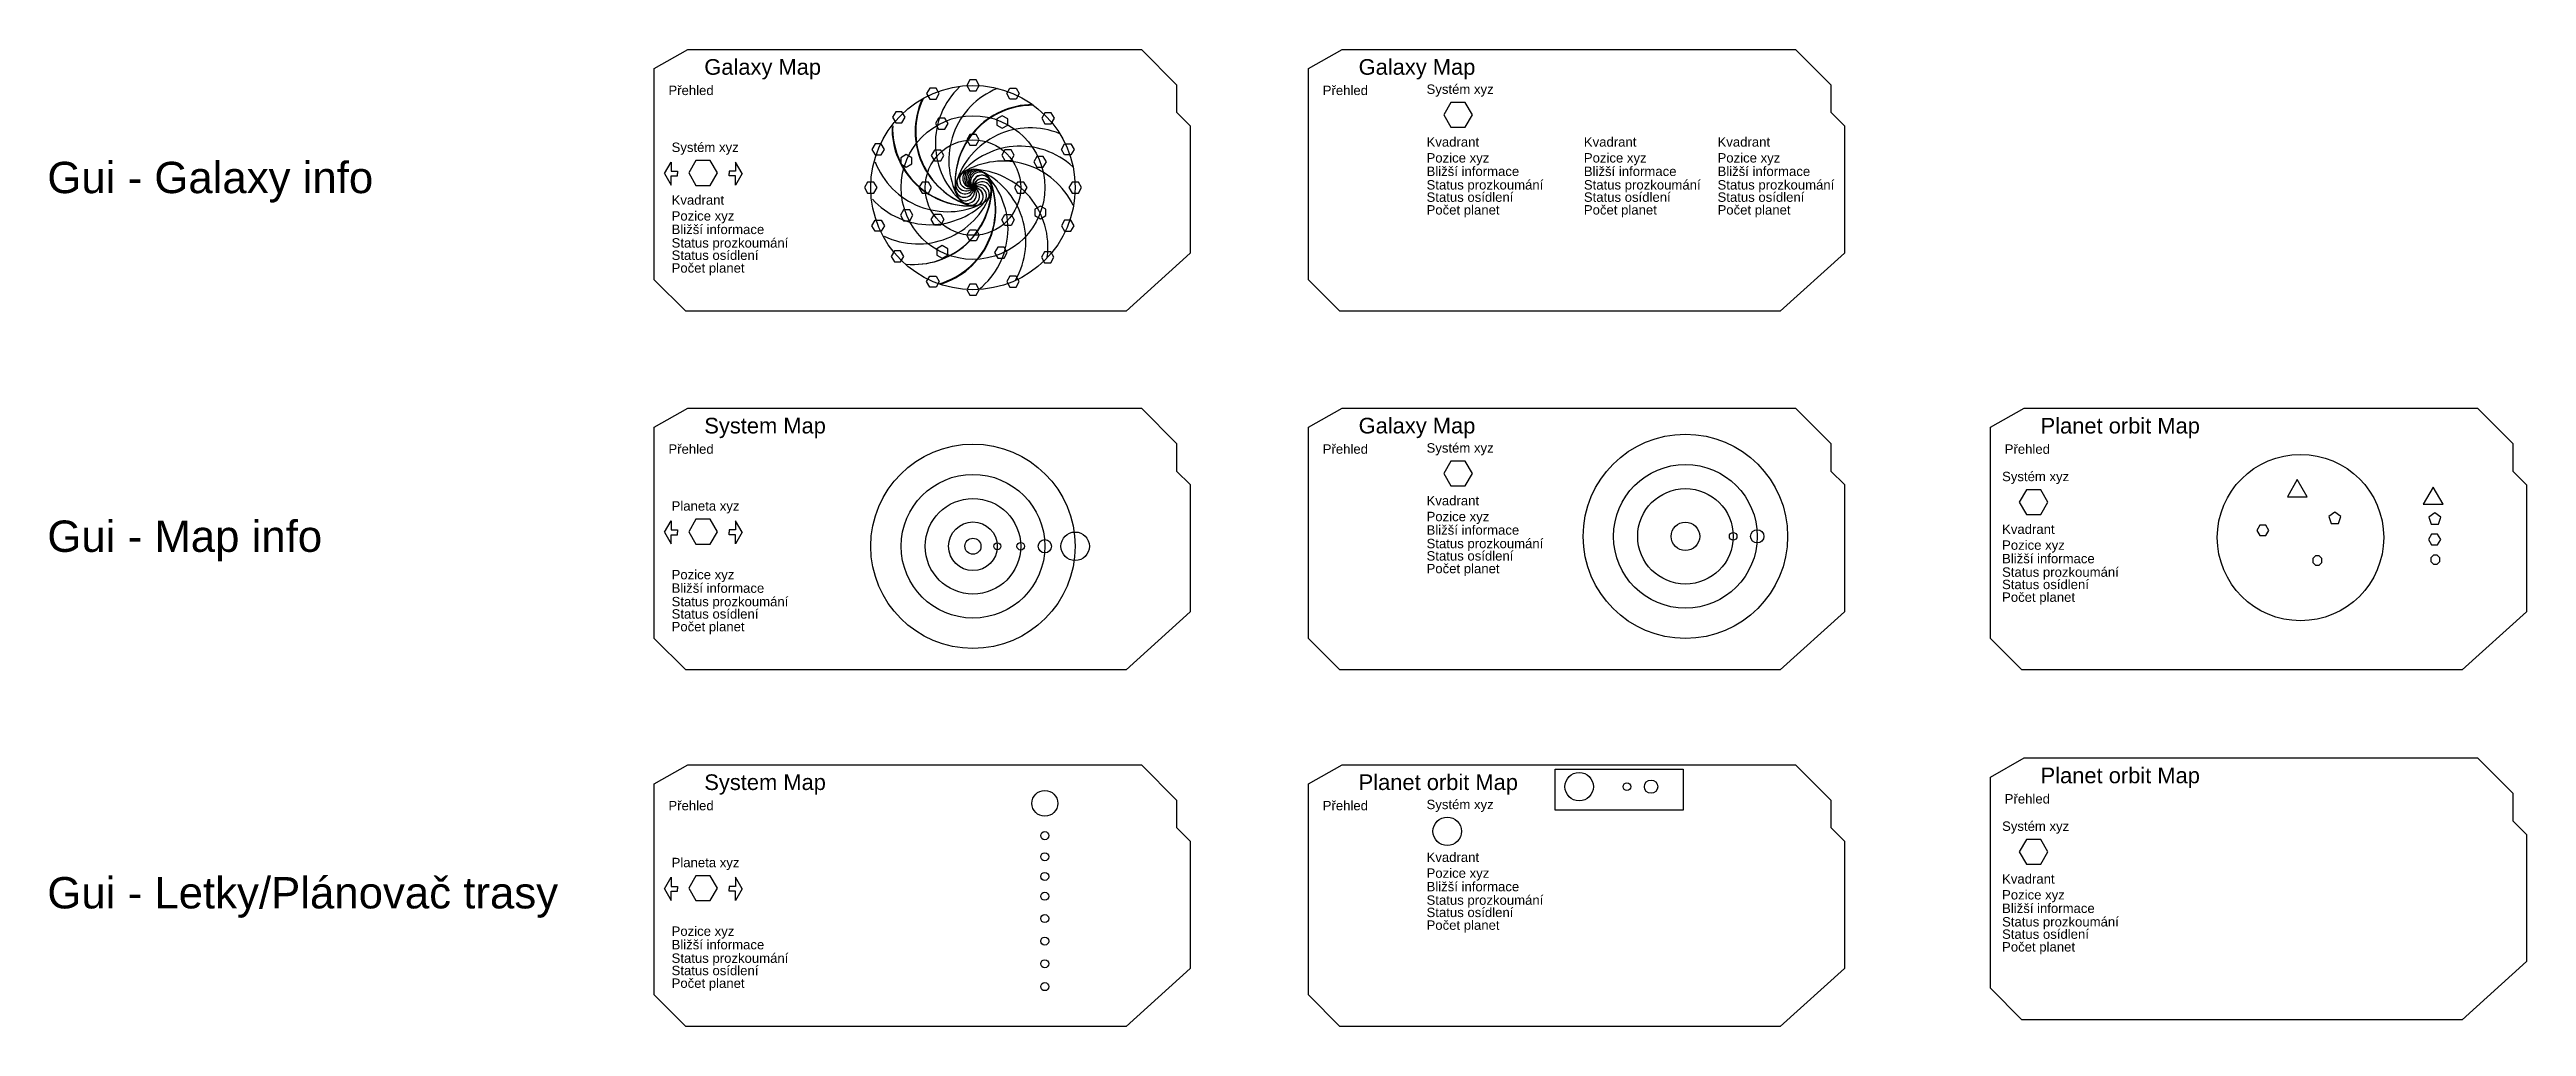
# Model space of a CAD drawing. Header units: millimetres. Extents: x 33057 to 249580, y -15894 to 47997.
# Drawn here: x 47941 to 55848, y -15894 to -12774 of the extents above; entities that cross this region are included whole.
import ezdxf

# ---------------------------------------------------------------- set-up
doc = ezdxf.new("R2010")
doc.units = ezdxf.units.MM
doc.layers.add('Obrys', color=253, linetype='Continuous', lineweight=30)
doc.layers.add('základní', color=4, linetype='Continuous')
doc.styles.get("Standard").update_dxf_attribs({"font": 'arial.ttf'})

msp = doc.modelspace()

# ---------------------------------------------------------------- texts
at = {"layer": 'Obrys', "attachment_point": 1}
for s, width, heights, insert, char_height in [('Galaxy Map', 389.251, [77.6], (50031.4, -12804.9), 50), ('Galaxy Map', 389.251, [77.6], (52120, -12804.9), 50), ('Systém xyz', 294.185, [64.3], (52336.8, -12885.9), 30), ('Přehled', 198.661, [50.7], (49916.9, -12889.7), 30), ('Přehled', 198.661, [50.7], (52005.4, -12889.7), 30), ('Systém xyz', 294.185, [64.3], (49927, -13071.4), 30), ('Kvadrant', 294.185, [64.3], (52336.8, -13054.4), 30), ('Pozice xyz', 294.185, [64.3], (52336.8, -13105.1), 30), ('Kvadrant', 294.185, [64.3], (52838.9, -13054.4), 30), ('Pozice xyz', 294.185, [64.3], (52838.9, -13105.1), 30), ('Kvadrant', 294.185, [64.3], (53265.6, -13054.4), 30), ('Pozice xyz', 294.185, [64.3], (53265.6, -13105.1), 30), ('Gui - Galaxy info', 1557.371, [347.9], (47934.4, -13132.9), 100), ('Status prozkoumání', 424.368, [83.7], (52336.8, -13191.3), 30), ('Bližší informace', 294.185, [64.3], (52336.8, -13148.2), 30), ('Status prozkoumání', 424.368, [83.7], (52838.9, -13191.3), 30), ('Bližší informace', 294.185, [64.3], (52838.9, -13148.2), 30), ('Status prozkoumání', 424.368, [83.7], (53265.6, -13191.3), 30), ('Bližší informace', 294.185, [64.3], (53265.6, -13148.2), 30), ('Kvadrant', 294.185, [64.3], (49927, -13239.8), 30), ('Status osídlení', 424.368, [83.7], (52336.8, -13230.6), 30), ('Počet planet', 424.368, [83.7], (52336.8, -13271.2), 30), ('Status osídlení', 424.368, [83.7], (52838.9, -13230.6), 30), ('Počet planet', 424.368, [83.7], (52838.9, -13271.2), 30), ('Status osídlení', 424.368, [83.7], (53265.6, -13230.6), 30), ('Počet planet', 424.368, [83.7], (53265.6, -13271.2), 30), ('Pozice xyz', 294.185, [64.3], (49927, -13290.5), 30), ('Bližší informace', 294.185, [64.3], (49927, -13333.6), 30), ('Status prozkoumání', 424.368, [83.7], (49927, -13376.7), 30), ('Status osídlení', 424.368, [83.7], (49927, -13416.1), 30), ('Počet planet', 424.368, [83.7], (49927, -13456.7), 30), ('System Map', 389.251, [77.6], (50031.4, -13950.2), 50), ('Galaxy Map', 389.251, [77.6], (52120, -13950.2), 50), ('Planet orbit Map', 667.432, [94.7], (54296.8, -13950.4), 50), ('Přehled', 198.661, [50.7], (49916.9, -14035), 30), ('Přehled', 198.661, [50.7], (52005.4, -14035), 30), ('Systém xyz', 294.185, [64.3], (52336.8, -14031.3), 30), ('Přehled', 198.661, [50.7], (54182.2, -14035.2), 30), ('Systém xyz', 294.185, [64.3], (54173.8, -14122.5), 30), ('Planeta xyz', 294.185, [64.3], (49927, -14216.7), 30), ('Kvadrant', 294.185, [64.3], (52336.8, -14199.7), 30), ('Gui - Map info', 1557.371, [347.9], (47934.4, -14278.3), 100), ('Pozice xyz', 294.185, [64.3], (52336.8, -14250.4), 30), ('Bližší informace', 294.185, [64.3], (52336.8, -14293.5), 30), ('Kvadrant', 294.185, [64.3], (54173.8, -14290.9), 30), ('Status prozkoumání', 424.368, [83.7], (52336.8, -14336.6), 30), ('Status osídlení', 424.368, [83.7], (52336.8, -14376), 30), ('Pozice xyz', 294.185, [64.3], (54173.8, -14341.6), 30), ('Bližší informace', 294.185, [64.3], (54173.8, -14384.7), 30), ('Pozice xyz', 294.185, [64.3], (49927, -14435.9), 30), ('Počet planet', 424.368, [83.7], (52336.8, -14416.5), 30), ('Status prozkoumání', 424.368, [83.7], (54173.8, -14427.8), 30), ('Status osídlení', 424.368, [83.7], (54173.8, -14467.2), 30), ('Status prozkoumání', 424.368, [83.7], (49927, -14522.1), 30), ('Bližší informace', 294.185, [64.3], (49927, -14479), 30), ('Počet planet', 424.368, [83.7], (54173.8, -14507.8), 30), ('Status osídlení', 424.368, [83.7], (49927, -14561.4), 30), ('Počet planet', 424.368, [83.7], (49927, -14602), 30), ('System Map', 389.251, [77.6], (50031.4, -15088.7), 50), ('Planet orbit Map', 667.432, [94.7], (52120, -15088.7), 50), ('Planet orbit Map', 667.432, [94.7], (54296.8, -15067), 50), ('Přehled', 198.661, [50.7], (49916.9, -15173.4), 30), ('Přehled', 198.661, [50.7], (52005.4, -15173.4), 30), ('Systém xyz', 294.185, [64.3], (52336.8, -15169.7), 30), ('Přehled', 198.661, [50.7], (54182.2, -15151.8), 30), ('Systém xyz', 294.185, [64.3], (54173.8, -15239.1), 30), ('Kvadrant', 294.185, [64.3], (52336.8, -15338.2), 30), ('Gui - Letky/Plánovač trasy', 1998.263, [304.9], (47934.4, -15416.7), 100), ('Planeta xyz', 294.185, [64.3], (49927, -15355.2), 30), ('Pozice xyz', 294.185, [64.3], (52336.8, -15388.9), 30), ('Kvadrant', 294.185, [64.3], (54173.8, -15407.5), 30), ('Status prozkoumání', 424.368, [83.7], (52336.8, -15475.1), 30), ('Bližší informace', 294.185, [64.3], (52336.8, -15432), 30), ('Pozice xyz', 294.185, [64.3], (54173.8, -15458.2), 30), ('Pozice xyz', 294.185, [64.3], (49927, -15574.3), 30), ('Status osídlení', 424.368, [83.7], (52336.8, -15514.4), 30), ('Počet planet', 424.368, [83.7], (52336.8, -15555), 30), ('Status prozkoumání', 424.368, [83.7], (54173.8, -15544.4), 30), ('Bližší informace', 294.185, [64.3], (54173.8, -15501.3), 30), ('Bližší informace', 294.185, [64.3], (49927, -15617.4), 30), ('Status osídlení', 424.368, [83.7], (54173.8, -15583.8), 30), ('Počet planet', 424.368, [83.7], (54173.8, -15624.4), 30), ('Status prozkoumání', 424.368, [83.7], (49927, -15660.5), 30), ('Status osídlení', 424.368, [83.7], (49927, -15699.9), 30), ('Počet planet', 424.368, [83.7], (49927, -15740.4), 30)]:
    msp.add_mtext_dynamic_manual_height_columns(s, width=width, gutter_width=12.5, heights=heights, dxfattribs=dict(at, insert=insert, char_height=char_height))

# ---------------------------------------------------------------- linework, layer by layer
at = {"layer": 'základní', "lineweight": 30}
for p, q in [((49904.5, -13170.5), (49925.9, -13133.5)), ((49904.5, -13170.5), (49925.9, -13207.5)), ((49925.9, -13133.5), (49925.9, -13162.9)), ((49925.9, -13162.9), (49945.6, -13162.9)), ((49925.9, -13207.5), (49925.9, -13178.1)), ((49925.9, -13178.1), (49945.6, -13178.1)), ((49945.6, -13162.9), (49945.6, -13170.5)), ((49945.6, -13178.1), (49945.6, -13170.5)), ((50130.8, -13162.9), (50111.1, -13162.9)), ((50111.1, -13162.9), (50111.1, -13170.5)), ((50111.1, -13178.1), (50111.1, -13170.5)), ((50130.8, -13178.1), (50111.1, -13178.1)), ((50152.2, -13170.5), (50130.8, -13133.5)), ((50130.8, -13133.5), (50130.8, -13162.9)), ((50152.2, -13170.5), (50130.8, -13207.5)), ((50130.8, -13207.5), (50130.8, -13178.1)), ((49904.5, -14315.8), (49925.9, -14278.8)), ((49925.9, -14278.8), (49925.9, -14308.2)), ((49925.9, -14308.2), (49945.6, -14308.2)), ((49945.6, -14308.2), (49945.6, -14315.8)), ((50130.8, -14308.2), (50111.1, -14308.2)), ((50111.1, -14308.2), (50111.1, -14315.8)), ((50152.2, -14315.8), (50130.8, -14278.8)), ((50130.8, -14278.8), (50130.8, -14308.2)), ((49904.5, -14315.8), (49925.9, -14352.9)), ((49925.9, -14352.9), (49925.9, -14323.5)), ((49925.9, -14323.5), (49945.6, -14323.5)), ((49945.6, -14323.5), (49945.6, -14315.8)), ((50111.1, -14323.5), (50111.1, -14315.8)), ((50130.8, -14323.5), (50111.1, -14323.5)), ((50152.2, -14315.8), (50130.8, -14352.9)), ((50130.8, -14352.9), (50130.8, -14323.5)), ((49904.5, -15454.3), (49925.9, -15417.3)), ((49904.5, -15454.3), (49925.9, -15491.3)), ((49925.9, -15417.3), (49925.9, -15446.7)), ((49925.9, -15446.7), (49945.6, -15446.7)), ((49925.9, -15491.3), (49925.9, -15461.9)), ((49925.9, -15461.9), (49945.6, -15461.9)), ((49945.6, -15446.7), (49945.6, -15454.3)), ((49945.6, -15461.9), (49945.6, -15454.3)), ((50130.8, -15446.7), (50111.1, -15446.7)), ((50111.1, -15446.7), (50111.1, -15454.3)), ((50111.1, -15461.9), (50111.1, -15454.3)), ((50130.8, -15461.9), (50111.1, -15461.9)), ((50152.2, -15454.3), (50130.8, -15417.3)), ((50130.8, -15417.3), (50130.8, -15446.7)), ((50152.2, -15454.3), (50130.8, -15491.3)), ((50130.8, -15491.3), (50130.8, -15461.9))]:
    msp.add_line(p, q, dxfattribs=at)
at = {"layer": 'základní', "color": 52, "lineweight": 30, "true_color": 0xc8c92d}
for points in [[(49871.5, -12835.1), (49978.7, -12774.3), (51426.4, -12774.3), (51539, -12886.8), (51539, -12974.8), (51582.3, -13018.1), (51582.3, -13424.5), (51377.5, -13609.9), (49972, -13609.9), (49871.5, -13509.2)], [(51960, -12835.1), (52067.2, -12774.3), (53514.9, -12774.3), (53627.5, -12886.8), (53627.5, -12974.8), (53670.8, -13018.1), (53670.8, -13424.5), (53466, -13609.9), (52060.5, -13609.9), (51960, -13509.2)], [(49871.5, -13980.4), (49978.7, -13919.6), (51426.4, -13919.6), (51539, -14032.2), (51539, -14120.2), (51582.3, -14163.5), (51582.3, -14569.8), (51377.5, -14755.2), (49972, -14755.2), (49871.5, -14654.6)], [(51960, -13980.4), (52067.2, -13919.6), (53514.9, -13919.6), (53627.5, -14032.2), (53627.5, -14120.2), (53670.8, -14163.5), (53670.8, -14569.8), (53466, -14755.2), (52060.5, -14755.2), (51960, -14654.6)], [(54136.9, -13980.6), (54244, -13919.8), (55691.8, -13919.8), (55804.3, -14032.4), (55804.3, -14120.4), (55847.6, -14163.7), (55847.6, -14570), (55642.9, -14755.4), (54237.3, -14755.4), (54136.9, -14654.8)], [(49871.5, -15118.9), (49978.7, -15058.1), (51426.4, -15058.1), (51539, -15170.6), (51539, -15258.6), (51582.3, -15301.9), (51582.3, -15708.3), (51377.5, -15893.7), (49972, -15893.7), (49871.5, -15793)], [(51960, -15118.9), (52067.2, -15058.1), (53514.9, -15058.1), (53627.5, -15170.6), (53627.5, -15258.6), (53670.8, -15301.9), (53670.8, -15708.3), (53466, -15893.7), (52060.5, -15893.7), (51960, -15793)], [(54136.9, -15097.2), (54244, -15036.4), (55691.8, -15036.4), (55804.3, -15149), (55804.3, -15237), (55847.6, -15280.3), (55847.6, -15686.6), (55642.9, -15872), (54237.3, -15872), (54136.9, -15771.4)]]:
    msp.add_lwpolyline(points, close=True, dxfattribs=at)
at = {"layer": 'základní', "lineweight": 30}
for points in [[(50899.1, -12906.2), (50909.1, -12888.8), (50899.1, -12871.4), (50878.9, -12871.4), (50868.9, -12888.8), (50878.9, -12906.2)], [(50771.3, -12932.3), (50781.4, -12914.9), (50771.3, -12897.4), (50751.2, -12897.4), (50741.1, -12914.9), (50751.2, -12932.3)], [(51006.7, -12932.3), (50996.6, -12914.9), (51006.7, -12897.4), (51026.8, -12897.4), (51036.9, -12914.9), (51026.8, -12932.3)], [(52460.2, -13022.5), (52483, -12983), (52460.2, -12943.5), (52414.5, -12943.5), (52391.7, -12983), (52414.5, -13022.5)], [(50662.4, -13007.9), (50672.5, -12990.5), (50662.4, -12973.1), (50642.3, -12973.1), (50632.2, -12990.5), (50642.3, -13007.9)], [(50799.3, -13028.1), (50809.4, -13010.7), (50799.3, -12993.3), (50779.2, -12993.3), (50769.2, -13010.7), (50779.2, -13028.1)], [(51000.2, -13015.8), (51000.2, -12995.7), (50982.7, -12985.6), (50965.3, -12995.7), (50965.3, -13015.8), (50982.7, -13025.9)], [(51139, -13011.4), (51149.1, -12994), (51139, -12976.6), (51118.9, -12976.6), (51108.8, -12994), (51118.9, -13011.4)], [(50596.4, -13110.7), (50606.4, -13093.3), (50596.4, -13075.9), (50576.3, -13075.9), (50566.2, -13093.3), (50576.3, -13110.7)], [(50693.5, -13139.8), (50693.5, -13119.7), (50676.1, -13109.7), (50658.7, -13119.7), (50658.7, -13139.8), (50676.1, -13149.9)], [(50796.3, -13112.6), (50786.2, -13095.2), (50766.1, -13095.2), (50756, -13112.6), (50766.1, -13130), (50786.2, -13130)], [(50909.1, -13062.7), (50899.1, -13045.2), (50878.9, -13045.2), (50868.9, -13062.7), (50878.9, -13080.1), (50899.1, -13080.1)], [(51021, -13111.5), (51010.9, -13094.1), (50990.8, -13094.1), (50980.7, -13111.5), (50990.8, -13128.9), (51010.9, -13128.9)], [(51113.2, -13150.4), (51123.3, -13132.9), (51113.2, -13115.5), (51093.1, -13115.5), (51083, -13132.9), (51093.1, -13150.4)], [(51181.6, -13110.7), (51171.6, -13093.3), (51181.6, -13075.9), (51201.7, -13075.9), (51211.8, -13093.3), (51201.7, -13110.7)], [(50050.5, -13208), (50073.3, -13168.5), (50050.5, -13128.9), (50004.8, -13128.9), (49982, -13168.5), (50004.8, -13208)], [(50572.8, -13232.5), (50582.9, -13215.1), (50572.8, -13197.6), (50552.7, -13197.6), (50542.6, -13215.1), (50552.7, -13232.5)], [(50756.7, -13215.1), (50746.7, -13197.6), (50726.5, -13197.6), (50716.5, -13215.1), (50726.5, -13232.5), (50746.7, -13232.5)], [(51061.5, -13215.1), (51051.5, -13197.6), (51031.3, -13197.6), (51021.3, -13215.1), (51031.3, -13232.5), (51051.5, -13232.5)], [(51225.3, -13232.5), (51235.4, -13215.1), (51225.3, -13197.6), (51205.2, -13197.6), (51195.1, -13215.1), (51205.2, -13232.5)], [(51121.7, -13304.3), (51121.7, -13284.2), (51104.3, -13274.1), (51086.8, -13284.2), (51086.8, -13304.3), (51104.3, -13314.4)], [(50596.4, -13319.4), (50606.4, -13336.8), (50596.4, -13354.2), (50576.3, -13354.2), (50566.2, -13336.8), (50576.3, -13319.4)], [(50687.5, -13320.9), (50697.5, -13303.5), (50687.5, -13286.1), (50667.3, -13286.1), (50657.3, -13303.5), (50667.3, -13320.9)], [(50796.3, -13317.5), (50786.2, -13335), (50766.1, -13335), (50756, -13317.5), (50766.1, -13300.1), (50786.2, -13300.1)], [(50909.1, -13367.5), (50899.1, -13384.9), (50878.9, -13384.9), (50868.9, -13367.5), (50878.9, -13350), (50899.1, -13350)], [(51021, -13318.6), (51010.9, -13336), (50990.8, -13336), (50980.7, -13318.6), (50990.8, -13301.2), (51010.9, -13301.2)], [(51181.6, -13319.4), (51171.6, -13336.8), (51181.6, -13354.2), (51201.7, -13354.2), (51211.8, -13336.8), (51201.7, -13319.4)], [(50658.1, -13452.5), (50668.2, -13435), (50658.1, -13417.6), (50638, -13417.6), (50627.9, -13435), (50638, -13452.5)], [(50808.4, -13430.7), (50808.4, -13410.5), (50790.9, -13400.5), (50773.5, -13410.5), (50773.5, -13430.7), (50790.9, -13440.7)], [(50988.2, -13440), (50998.2, -13422.5), (50988.2, -13405.1), (50968, -13405.1), (50958, -13422.5), (50968, -13440)], [(51137.5, -13455.2), (51147.5, -13437.8), (51137.5, -13420.4), (51117.3, -13420.4), (51107.3, -13437.8), (51117.3, -13455.2)], [(50771.3, -13497.8), (50781.4, -13515.3), (50771.3, -13532.7), (50751.2, -13532.7), (50741.1, -13515.3), (50751.2, -13497.8)], [(51006.7, -13497.8), (50996.6, -13515.3), (51006.7, -13532.7), (51026.8, -13532.7), (51036.9, -13515.3), (51026.8, -13497.8)], [(50899.1, -13558.7), (50909.1, -13541.3), (50899.1, -13523.9), (50878.9, -13523.9), (50868.9, -13541.3), (50878.9, -13558.7)], [(52460.2, -14167.9), (52483, -14128.3), (52460.2, -14088.8), (52414.5, -14088.8), (52391.7, -14128.3), (52414.5, -14167.9)], [(54297.3, -14259.1), (54320.1, -14219.6), (54297.3, -14180), (54251.6, -14180), (54228.8, -14219.6), (54251.6, -14259.1)], [(50050.5, -14353.3), (50073.3, -14313.8), (50050.5, -14274.3), (50004.8, -14274.3), (49982, -14313.8), (50004.8, -14353.3)], [(54297.3, -15375.7), (54320.1, -15336.2), (54297.3, -15296.6), (54251.6, -15296.6), (54228.8, -15336.2), (54251.6, -15375.7)], [(50050.5, -15491.8), (50073.3, -15452.3), (50050.5, -15412.7), (50004.8, -15412.7), (49982, -15452.3), (50004.8, -15491.8)]]:
    msp.add_lwpolyline(points, close=True, dxfattribs=at)
at = {"layer": 'základní', "color": 7, "lineweight": 30, "true_color": 0xffffff}
for points in [[(55147.9, -14202.2), (55116.2, -14147.3), (55084.6, -14202.2)], [(55581.3, -14226.1), (55549.6, -14171.3), (55518, -14226.1)], [(55015.8, -14326.3), (55025.4, -14309.6), (55015.8, -14293), (54996.6, -14293), (54987, -14309.6), (54996.6, -14326.3)], [(55235.9, -14251.4), (55216.9, -14265.1), (55224.2, -14287.5), (55247.6, -14287.5), (55254.9, -14265.1)], [(55554.9, -14253.6), (55535.9, -14267.4), (55543.2, -14289.7), (55566.6, -14289.7), (55573.9, -14267.4)], [(55564.2, -14355.3), (55573.8, -14338.7), (55564.2, -14322), (55545, -14322), (55535.4, -14338.7), (55545, -14355.3)], [(55571.4, -14409.4), (55571.4, -14397.4), (55562.9, -14389), (55550.9, -14389), (55542.5, -14397.4), (55542.5, -14409.4), (55551, -14417.8), (55562.9, -14417.8)], [(55194.3, -14411.7), (55194.3, -14399.7), (55185.8, -14391.3), (55173.9, -14391.3), (55165.4, -14399.8), (55165.4, -14411.7), (55173.9, -14420.2), (55185.8, -14420.2)], [(52747.6, -15072.6), (53155.9, -15072.6), (53155.9, -15202.6), (52747.6, -15202.6)]]:
    msp.add_lwpolyline(points, close=True, dxfattribs=at)
at = {"layer": 'základní', "lineweight": 30}
for centre, radius in [((50889, -13215.1), 326.2), ((50889, -13215.1), 229.4), ((50889, -13215.1), 152.4), ((50889, -14360.4), 326.2), ((53163.1, -14328.7), 326.2), ((50889, -14360.4), 229.4), ((53163.1, -14328.7), 229.4), ((50889, -14360.4), 152.4), ((53163.1, -14328.7), 152.4)]:
    msp.add_circle(centre, radius, dxfattribs=at)
at = {"layer": 'základní', "color": 251, "lineweight": 30, "true_color": 0x636466}
msp.add_circle((50890.8, -13215.1), 58.3, dxfattribs=at)
msp.add_circle((50890.8, -13215.1), 58.3, dxfattribs=at)
at = {"layer": 'základní', "color": 7, "lineweight": 30, "true_color": 0xffffff}
for centre, radius in [((55126.4, -14332.6), 265.6), ((50889, -14360.4), 77.7), ((53392.5, -14328.7), 21.2), ((50966.7, -14360.4), 11.1), ((51041.4, -14360.4), 12.2), ((51118.4, -14360.4), 21.2), ((53315.5, -14328.7), 12.2), ((51118.3, -15181.2), 41.1), ((52976.4, -15128), 12.2), ((53053.3, -15128), 21.2), ((51118.3, -15284.4), 12.8), ((51118.3, -15351.6), 12.8), ((51118.3, -15414.7), 12.8), ((51118.3, -15477.8), 12.8), ((51118.3, -15549), 12.8), ((51118.3, -15621.2), 12.8), ((51118.3, -15693.3), 12.8), ((51118.3, -15766.5), 12.8)]:
    msp.add_circle(centre, radius, dxfattribs=at)
at = {"layer": 'základní', "color": 114, "lineweight": 30, "true_color": 0x139b48}
for centre in [(53163.1, -14328.7), (51215.2, -14360.4), (52823.9, -15128), (52402.8, -15270.5)]:
    msp.add_circle(centre, 45.5, dxfattribs=at)
at = {"layer": 'základní', "color": 41, "lineweight": 30, "true_color": 0xf4ee51}
msp.add_circle((50889, -14360.4), 25.6, dxfattribs=at)
at = {"layer": 'základní', "color": 7, "lineweight": 30, "true_color": 0xffffff}
for centre, radius, start, end in [((50952.7, -13035.5), 248.2, 156.20319, 251.66606), ((50954.7, -13036.2), 248.2, 155.55865, 251.02152), ((51017.2, -13073.2), 248.2, 133.52602, 228.98889), ((51060, -13128.6), 248.2, 112.28463, 207.7475), ((51080.1, -13198.4), 248.2, 90.252, 185.71487), ((51080.2, -13200.5), 248.2, 89.60475, 185.06762), ((50878.7, -13025.5), 248.2, 178.88306, 274.34593), ((50880.8, -13025.4), 248.2, 178.23582, 273.69869), ((51071.9, -13272.6), 248.2, 67.57212, 163.03499), ((51039.6, -13331.1), 248.2, 47.38667, 142.84954), ((50808.4, -13043.9), 248.2, 200.9157, 296.37857), ((50712.4, -13283.8), 248.2, 286.4078, 21.87066), ((50713.7, -13283.8), 248.2, 286.4078, 21.87066), ((50713.2, -13285.8), 248.2, 287.05504, 22.51791), ((50863.1, -13205.8), 29.2, 168.87255, 341.5483), ((50866.7, -13196.4), 29.2, 148.6871, 321.36285), ((50875.2, -13189.2), 29.2, 126.65447, 299.33022), ((50885.4, -13185.8), 29.2, 105.41309, 278.08883), ((50984.9, -13378.9), 248.2, 25.35404, 120.81691), ((50891.3, -13185.9), 29.2, 93.66213, 266.33787), ((50896.6, -13186.3), 29.2, 83.38045, 256.0562), ((50896.9, -13186.4), 29.2, 82.73321, 255.40896), ((50902.1, -13188.8), 29.2, 71.62949, 244.30524), ((50907, -13191.2), 29.2, 60.70057, 233.37632), ((50910.8, -13195.1), 29.2, 50.38811, 223.06386), ((50916.7, -13204.6), 29.2, 28.35548, 201.03122), ((50916.8, -13204.9), 29.2, 27.70823, 200.38398), ((50918.2, -13204.9), 29.2, 27.70823, 200.38398), ((50880.1, -13404.8), 248.2, 352.36169, 87.82456), ((50918.7, -13215.9), 29.2, 5.6756, 178.35135), ((50920, -13215.9), 29.2, 5.6756, 178.35135), ((50917.9, -13225.9), 29.2, 345.49015, 158.1659), ((50752.6, -13346.7), 248.2, 309.08767, 44.55054), ((50809.6, -13387.4), 248.2, 330.32906, 65.79193), ((50752, -13085.4), 248.2, 222.15708, 317.61995), ((50713.5, -13146.9), 248.2, 244.18971, 339.65258), ((50699.5, -13212.3), 248.2, 264.37516, 359.83803), ((50700.9, -13212.3), 248.2, 264.37516, 359.83803), ((50861.7, -13216.9), 29.2, 190.90518, 3.58093), ((50861.7, -13217.2), 29.2, 191.55243, 4.22818), ((50864.7, -13228), 29.2, 213.58506, 26.26081), ((50871.1, -13236.6), 29.2, 234.82645, 47.5022), ((50880.6, -13242.4), 29.2, 256.85908, 69.53483), ((50880.9, -13242.5), 29.2, 257.50362, 70.17937), ((50911.9, -13235.3), 29.2, 323.45752, 136.13326), ((50903.1, -13241.5), 29.2, 302.21613, 114.89188), ((50892.3, -13244.2), 29.2, 280.1835, 92.85925), ((50892, -13244.2), 29.2, 279.53625, 92.212)]:
    msp.add_arc(centre, radius, start, end, dxfattribs=at)

msp.set_redraw_order([(e.dxf.handle, doc.entitydb.next_handle()) for e in msp.query("TEXT MTEXT ATTDEF DIMENSION ARC_DIMENSION")])  # texts and dimensions are drawn at this point

doc.saveas('drawing.dxf')
